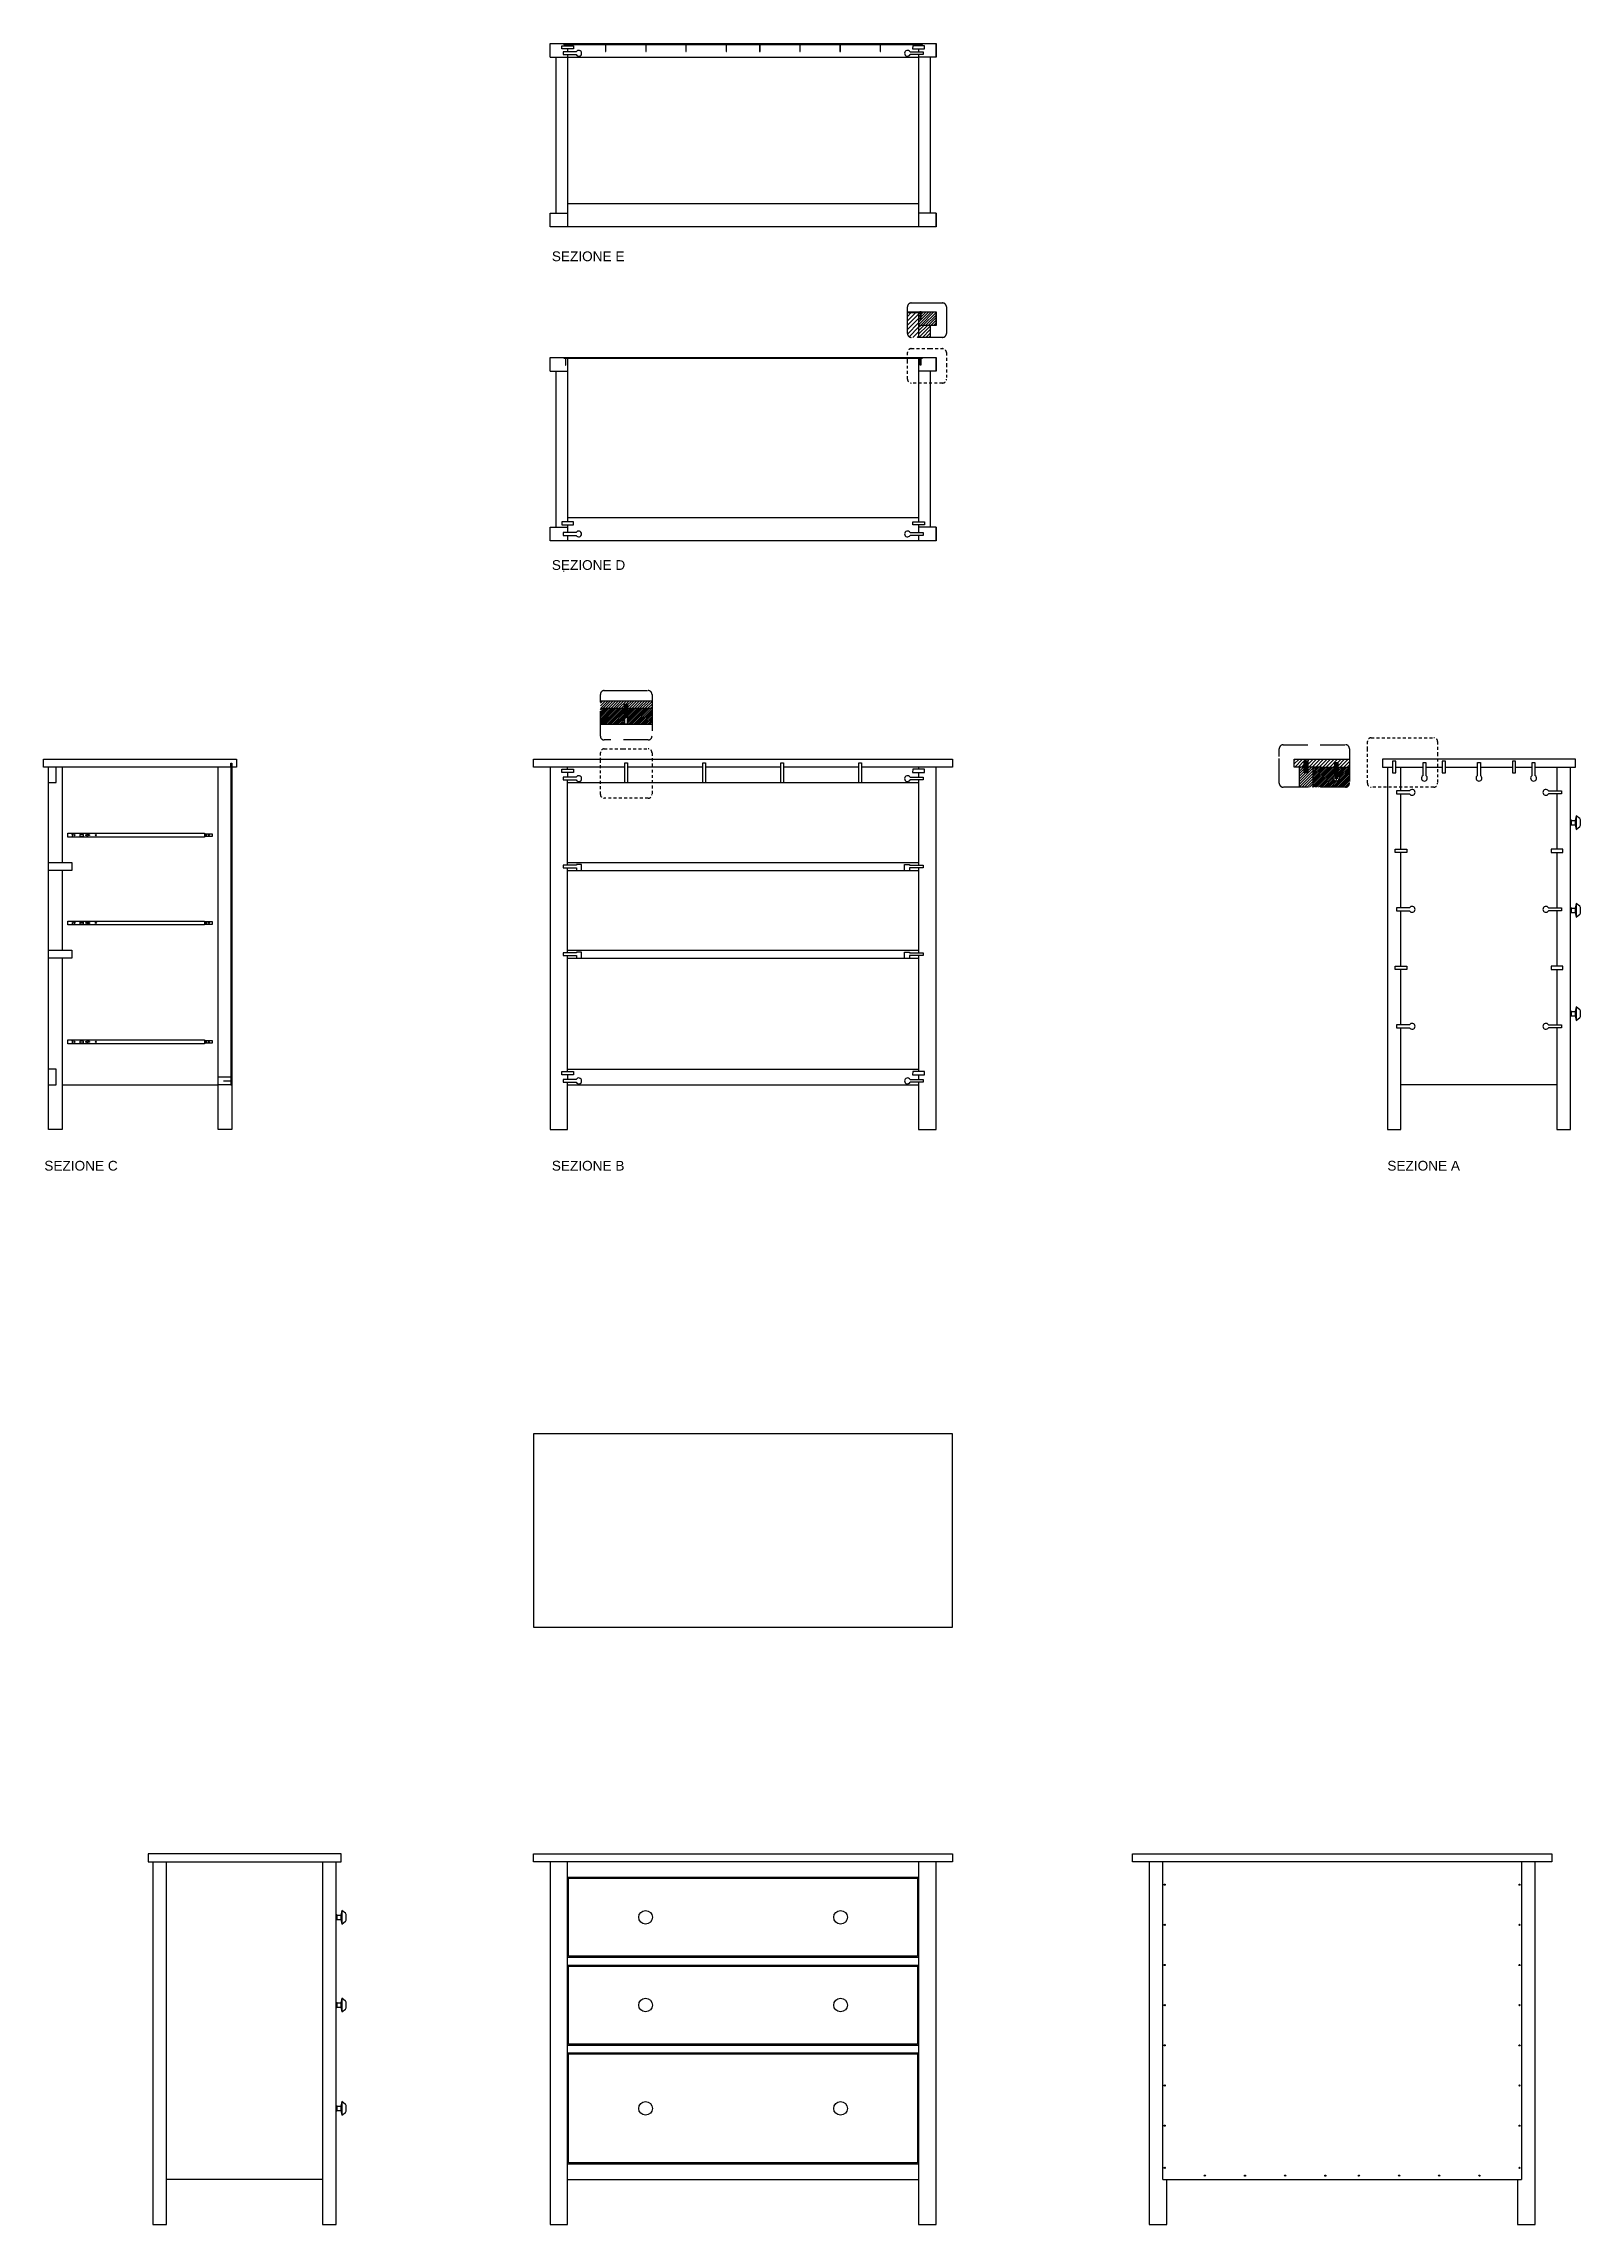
# Model space of a CAD drawing. Header units: millimetres. Extents: x 26 to 1126, y -10 to 924.
# Drawn here: x 223 to 617, y 365 to 924 of the extents above; entities that cross this region are included whole.
import ezdxf

# ---------------------------------------------------------------- set-up
doc = ezdxf.new("R2010")
doc.units = ezdxf.units.MM
doc.linetypes.add('JIS_02_0.7', pattern=[1.35, 0.75, -0.6])
doc.linetypes.add('TRATTEGGIATA2', pattern=[9.525, 6.35, -3.175])
for name, color, linetype in [('campitura', 9, 'Continuous'), ('elementi sezionati', 5, 'Continuous'), ('Sez1', 150, 'Continuous'), ('sezioni', 2, 'Continuous'), ('sezioni1-10', 170, 'Continuous'), ('simboli', 7, 'Continuous'), ('Vano viti', 130, 'Continuous'), ('Viti', 50, 'Continuous'), ('viti dietro', 249, 'Continuous')]:
    doc.layers.add(name, color=color, linetype=linetype)
doc.styles.get("Standard").update_dxf_attribs({"font": 'arial.ttf'})

msp = doc.modelspace()

# ---------------------------------------------------------------- texts
at = {"layer": 'sezioni', "char_height": 2.5, "attachment_point": 1}
for s, insert in [('SEZIONE E', (352.89, 870.5)), ('SEZIONE D', (352.89, 791.33)), ('SEZIONE C', (222.74, 637.28)), ('SEZIONE B', (352.89, 637.28)), ('SEZIONE A', (567.15, 637.28))]:
    msp.add_mtext_dynamic_manual_height_columns(s, width=41.5095, gutter_width=12.5, heights=[0], dxfattribs=dict(at, insert=insert))

# ---------------------------------------------------------------- blocks, each defined once
blk = doc.blocks.new('101350')
for p, q in [((40.13, 267.87), (40.13, 267.33)), ((40.15, 267.91), (40.27, 267.99)), ((40.15, 267.28), (40.27, 267.21)), ((40.28, 267.2), (40.28, 268)), ((40.29, 268), (42.96, 268)), ((40.29, 267.2), (42.96, 267.2)), ((40.38, 267.87), (42.88, 267.87)), ((40.38, 267.75), (42.88, 267.75)), ((40.38, 267.6), (42.88, 267.6)), ((40.38, 267.45), (42.88, 267.45)), ((40.38, 267.32), (42.88, 267.32)), ((42.98, 268), (42.98, 267.2)), ((43.11, 267.91), (42.99, 267.99)), ((43.11, 267.28), (42.99, 267.21)), ((43.13, 267.87), (43.13, 267.33))]:
    blk.add_line(p, q)
for centre, start, end in [((40.18, 267.87), 123.6901, 180), ((40.18, 267.33), 180, 236.3099), ((40.29, 267.95), 90, 123.6901), ((40.29, 267.25), 236.3099, 270), ((42.96, 267.95), 56.3099, 90), ((42.96, 267.25), 270, 303.6901), ((43.08, 267.87), 0, 56.3099), ((43.08, 267.33), 303.6901, 0)]:
    blk.add_arc(centre, 0.05, start, end)
blk = doc.blocks.new('*U26')
blk.add_lwpolyline([(0, 0), (0, 0.15), (0.05, 0), (0.12, -0.4), (0.13, -0.55), (0.07, -0.4), (0, 0)])
blk = doc.blocks.new('*U27')
at = {"color": 0, "linetype": 'ByBlock', "lineweight": -2, "transparency": 16777216}
for p in [(42.38, 270.66), (42.62, 270.66), (42.85, 270.66), (43.09, 270.66), (43.32, 270.66), (43.56, 270.66), (43.79, 270.66), (44.03, 270.66), (44.26, 270.66), (44.5, 270.66), (44.73, 270.66), (44.97, 270.66), (45.2, 270.66), (45.44, 270.66)]:
    blk.add_blockref('*U26', p, dxfattribs=at)
blk = doc.blocks.new('100214')
for p, q in [((40.13, 270.93), (40.13, 269.99)), ((40.15, 270.93), (40.23, 270.81)), ((40.23, 270.11), (40.15, 269.99)), ((40.23, 270.81), (40.23, 270.11)), ((40.23, 270.81), (41.51, 270.81)), ((40.23, 270.11), (41.51, 270.11)), ((41.78, 270.68), (41.55, 270.8)), ((41.86, 270.24), (41.55, 270.12)), ((41.87, 270.66), (42, 270.66)), ((42.07, 270.26), (41.95, 270.26)), ((42, 270.66), (42.06, 270.66)), ((42.14, 270.26), (42.07, 270.26)), ((42.11, 270.66), (42.3, 270.66)), ((42.37, 270.26), (42.19, 270.26)), ((42.35, 270.66), (42.53, 270.66)), ((42.61, 270.26), (42.42, 270.26)), ((42.58, 270.66), (42.77, 270.66)), ((42.84, 270.26), (42.66, 270.26)), ((42.82, 270.66), (43.01, 270.66)), ((43.08, 270.26), (42.89, 270.26)), ((43.06, 270.66), (43.24, 270.66)), ((43.31, 270.26), (43.13, 270.26)), ((43.29, 270.66), (43.48, 270.66)), ((43.55, 270.26), (43.36, 270.26)), ((43.53, 270.66), (43.71, 270.66)), ((43.78, 270.26), (43.6, 270.26)), ((43.76, 270.66), (43.95, 270.66)), ((44.02, 270.26), (43.83, 270.26)), ((44, 270.66), (44.18, 270.66)), ((44.25, 270.26), (44.07, 270.26)), ((44.23, 270.66), (44.42, 270.66)), ((44.49, 270.26), (44.3, 270.26)), ((44.47, 270.66), (44.65, 270.66)), ((44.72, 270.26), (44.54, 270.26)), ((44.7, 270.66), (44.89, 270.66)), ((44.96, 270.26), (44.77, 270.26)), ((44.94, 270.66), (45.18, 270.66)), ((45.18, 270.26), (45.01, 270.26)), ((45.23, 270.61), (45.23, 270.31))]:
    blk.add_line(p, q)
for centre, radius, start, end in [((40.14, 270.93), 0.01, 33.6901, 180), ((40.14, 269.99), 0.01, 180, 326.3099), ((41.51, 270.71), 0.1, 63.1876, 90), ((41.51, 270.21), 0.1, 270, 292.1621), ((41.87, 270.86), 0.2, 243.1876, 256.986), ((41.94, 270.06), 0.2, 100.2129, 112.1621), ((45.18, 270.61), 0.05, 360, 90), ((45.18, 270.31), 0.05, 270, 0)]:
    blk.add_arc(centre, radius, start, end)
blk.add_blockref('*U27', (-0.55, 0))
blk = doc.blocks.new('405950')
for p, q in [((40.02, 257.65), (41.68, 257.65)), ((40.02, 257.55), (41.68, 257.55)), ((42.02, 257.6), (41.76, 257.64)), ((42.02, 257.6), (41.76, 257.55))]:
    blk.add_line(p, q)
blk.add_lwpolyline([(39.99, 257.45), (40, 257.45, 0.414214), (40.02, 257.47), (40.02, 257.73, 0.414214), (40, 257.75), (39.99, 257.75, 0.414214), (39.97, 257.73), (39.97, 257.47, 0.414214)], format="xyb", close=True)
for centre, start, end in [((41.68, 257.15), 80.5377, 90), ((41.68, 258.05), 270, 279.4623)]:
    blk.add_arc(centre, 0.5, start, end)
blk = doc.blocks.new('*U66')
blk.add_lwpolyline([(0, 0), (0, 0.1), (0.05, 0), (0.12, -0.4), (0.12, -0.5), (0.07, -0.4), (0, 0)])
blk = doc.blocks.new('*U67')
at = {"layer": 'Viti', "color": 0, "linetype": 'ByBlock', "lineweight": -2, "transparency": 16777216}
for p in [(42.38, 270.66), (42.6, 270.66), (42.81, 270.66), (43.03, 270.66), (43.24, 270.66)]:
    blk.add_blockref('*U66', p, dxfattribs=at)

# ---------------------------------------------------------------- hatches: boundary and pattern name
at = {"layer": 'campitura'}
h = msp.add_hatch(dxfattribs=at)
h.set_pattern_fill('ANSI31', color=256, scale=0.1)
h.paths.add_polyline_path([(444.08, 855), (444.08, 854.8), (447.38, 854.8), (447.38, 855), (447.3, 855)])
h = msp.add_hatch(dxfattribs=at)
h.set_pattern_fill('ANSI31', color=256, scale=0.25)
h.paths.add_polyline_path([(446.93, 854.8), (444.08, 854.8), (444.08, 854.28), (444.08, 849.46, 0.414214), (445.08, 848.46), (446.93, 848.46)])
h = msp.add_hatch(dxfattribs=at)
h.set_pattern_fill('ANSI31', color=256, scale=0.15)
h.paths.add_polyline_path([(447.34, 852.96), (447.34, 854.8), (446.93, 854.8), (446.93, 851.5), (451.43, 851.5), (451.43, 855), (447.93, 855), (447.93, 854.8), (447.52, 854.8), (447.52, 852.96)])
h = msp.add_hatch(dxfattribs=at)
h.set_pattern_fill('ANSI31', color=256, scale=0.2)
h.paths.add_polyline_path([(449.93, 851.5), (446.93, 851.5), (446.93, 848.46), (449.93, 848.46)])
h = msp.add_hatch(dxfattribs=at)
h.set_pattern_fill('ANSI31', color=256, scale=0.1)
h.paths.add_polyline_path([(447.93, 855), (447.48, 855), (447.48, 854.8), (447.93, 854.8)])
h = msp.add_hatch(dxfattribs=at)
h.set_pattern_fill('ANSI31', color=256, scale=0.15)
h.paths.add_polyline_path([(372.32, 754.39), (372.32, 753.25), (378.58, 753.25), (378.58, 753.89), (378.58, 755.25), (365.33, 755.25), (365.33, 754.88), (365.33, 753.25), (371.54, 753.25), (371.54, 754.39)])
h = msp.add_hatch(dxfattribs=at)
h.set_pattern_fill('ANSI31', color=256, scale=0.1)
h.paths.add_polyline_path([(378.58, 749.25), (372.4, 749.25), (371.46, 749.25, -0.413736), (371.45, 749.26), (365.33, 749.25), (365.33, 746.22, 0.414214), (366.33, 745.22), (377.58, 745.22, 0.414214), (378.58, 746.22)], flags=17)
edge = h.paths.add_edge_path()
edge.add_line((372.32, 753.25), (372.32, 749.37))
edge.add_line((372.32, 749.37), (372.5, 749.25))
edge.add_line((372.5, 749.25), (371.37, 749.26))
edge.add_line((371.37, 749.26), (371.54, 749.37))
edge.add_line((371.54, 749.37), (371.54, 753.25))
edge.add_line((371.54, 753.25), (365.33, 753.25))
edge.add_line((365.33, 753.25), (365.33, 746.22))
edge.add_arc((366.33, 746.22), 1, 180, 270)
edge.add_line((366.33, 745.22), (377.58, 745.22))
edge.add_arc((377.58, 746.22), 1, 270, 360)
edge.add_line((378.58, 746.22), (378.58, 753.25))
edge.add_line((378.58, 753.25), (372.32, 753.25))
edge = h.paths.add_edge_path()
edge.add_line((372.4, 749.25), (371.45, 749.26))
edge.add_arc((371.46, 749.26), 0.01, 184.7811, 270)
edge.add_line((371.46, 749.25), (372.39, 749.25))
edge.add_arc((372.39, 749.26), 0.01, 270, 294.2558)
h = msp.add_hatch(dxfattribs=at)
h.set_pattern_fill('ANSI31', color=256, scale=0.2)
edge = h.paths.add_edge_path()
edge.add_line((557.43, 740.28), (550.19, 740.28))
edge.add_line((550.19, 740.28), (543.29, 740.28))
edge.add_line((543.29, 740.28), (543.29, 738.28))
edge.add_line((543.29, 738.28), (544.54, 738.28))
edge.add_line((544.54, 738.28), (544.54, 733.12))
edge.add_line((544.54, 733.12), (556.43, 733.12))
edge.add_arc((556.43, 734.12), 1, 270, 360)
edge.add_line((557.43, 734.12), (557.43, 738.28))
edge.add_line((557.43, 738.28), (554.39, 738.28))
edge.add_line((554.39, 738.28), (554.39, 736.1))
edge.add_arc((554.04, 735.43), 0.75, 0, 62.1819, ccw=False)
edge.add_arc((554.04, 735.43), 0.75, -180, 0, ccw=False)
edge.add_arc((554.04, 735.43), 0.75, 117.8181, 180, ccw=False)
edge.add_line((553.69, 736.1), (553.69, 738.28))
edge.add_line((553.69, 738.28), (553.79, 738.28))
edge.add_line((553.79, 738.28), (553.79, 738.37))
edge.add_line((553.79, 738.37), (553.74, 738.37))
edge.add_line((553.74, 738.37), (553.79, 738.4))
edge.add_line((553.79, 738.4), (553.79, 738.59))
edge.add_line((553.79, 738.59), (553.74, 738.59))
edge.add_line((553.74, 738.59), (553.65, 738.61))
edge.add_line((553.65, 738.61), (553.65, 738.8))
edge.add_line((553.65, 738.8), (553.74, 738.81))
edge.add_line((553.74, 738.81), (553.79, 738.83))
edge.add_line((553.79, 738.83), (553.79, 739.02))
edge.add_line((553.79, 739.02), (553.74, 739.02))
edge.add_line((553.74, 739.02), (553.79, 739.05))
edge.add_line((553.79, 739.05), (553.79, 739.24))
edge.add_line((553.79, 739.24), (553.74, 739.24))
edge.add_line((553.74, 739.24), (553.79, 739.26))
edge.add_line((553.79, 739.26), (553.79, 739.48))
edge.add_line((553.79, 739.48), (554.29, 739.48))
edge.add_line((554.29, 739.48), (554.29, 739.36))
edge.add_line((554.29, 739.36), (554.43, 739.47))
edge.add_line((554.43, 739.47), (554.43, 739.33))
edge.add_line((554.43, 739.33), (554.43, 739.14))
edge.add_line((554.43, 739.14), (554.34, 739.14))
edge.add_line((554.34, 739.14), (554.29, 739.12))
edge.add_line((554.29, 739.12), (554.29, 738.92))
edge.add_line((554.29, 738.92), (554.34, 738.92))
edge.add_line((554.34, 738.92), (554.29, 738.9))
edge.add_line((554.29, 738.9), (554.29, 738.71))
edge.add_line((554.29, 738.71), (554.34, 738.71))
edge.add_line((554.34, 738.71), (554.29, 738.68))
edge.add_line((554.29, 738.68), (554.29, 738.49))
edge.add_line((554.29, 738.49), (554.43, 738.88))
edge.add_line((554.43, 738.88), (554.43, 738.47))
edge.add_line((554.43, 738.47), (554.43, 738.28))
edge.add_line((554.43, 738.28), (554.39, 738.28))
edge.add_line((554.39, 738.28), (557.43, 738.28))
edge.add_line((557.43, 738.28), (557.43, 740.28))
edge = h.paths.add_edge_path()
edge.add_line((546.73, 738.28), (546.73, 739.83))
edge.add_line((546.73, 739.83), (545.85, 739.83))
edge.add_line((545.85, 739.83), (545.85, 738.28))
edge.add_line((545.85, 738.28), (544.54, 738.28))
edge.add_line((544.54, 738.28), (544.54, 733.12))
edge.add_line((544.54, 733.12), (556.43, 733.12))
edge.add_arc((556.43, 734.12), 1, 270, 360)
edge.add_line((557.43, 734.12), (557.43, 738.28))
edge.add_line((557.43, 738.28), (554.39, 738.28))
edge.add_line((554.39, 738.28), (554.39, 736.1))
edge.add_arc((554.04, 735.43), 0.75, 0, 62.1819, ccw=False)
edge.add_arc((554.04, 735.43), 0.75, -180, 0, ccw=False)
edge.add_arc((554.04, 735.43), 0.75, 117.8181, 180, ccw=False)
edge.add_line((553.69, 736.1), (553.69, 738.28))
edge.add_line((553.69, 738.28), (546.73, 738.28))
h = msp.add_hatch(dxfattribs=at)
h.set_pattern_fill('ANSI31', color=256, scale=0.15)
h.paths.add_polyline_path([(546.73, 738.28), (546.73, 736.75), (545.85, 736.75), (545.85, 738.28), (544.54, 738.28), (544.54, 733.12), (548.04, 733.12), (548.04, 738.28)])
h = msp.add_hatch(dxfattribs=at)
h.set_pattern_fill('ANSI31', color=256, scale=0.1)
edge = h.paths.add_edge_path()
edge.add_line((553.65, 736.12), (553.65, 738.28))
edge.add_line((553.65, 738.28), (548.04, 738.28))
edge.add_line((548.04, 738.28), (548.04, 733.12))
edge.add_line((548.04, 733.12), (556.43, 733.12))
edge.add_arc((556.43, 734.12), 1, 270, 360)
edge.add_line((557.43, 734.12), (557.43, 738.28))
edge.add_line((557.43, 738.28), (554.43, 738.28))
edge.add_line((554.43, 738.28), (554.43, 736.12))
edge.add_arc((554.04, 735.43), 0.79, -240.4179, 60.4179, ccw=False)

# ---------------------------------------------------------------- linework, layer by layer
for p, q in [((355.93, 788.43), (355.93, 788.63)), ((614.35, 724.58), (615.35, 724.58)), ((614.35, 723.48), (615.35, 723.48)), ((615.55, 725.78), (615.55, 722.28)), ((232.02, 721.03), (232.6, 721.03)), ((232.02, 720.53), (232.6, 720.53)), ((614.35, 702.08), (615.35, 702.08)), ((614.35, 700.98), (615.35, 700.98)), ((615.55, 703.28), (615.55, 699.78)), ((232.02, 698.53), (232.6, 698.53)), ((232.02, 698.03), (232.6, 698.03)), ((615.55, 676.78), (615.55, 673.28)), ((614.35, 675.58), (615.35, 675.58)), ((614.35, 674.48), (615.35, 674.48)), ((232.02, 668.03), (232.6, 668.03)), ((232.02, 667.53), (232.6, 667.53)), ((356.93, 453.54), (446.93, 453.54)), ((297.81, 443.84), (298.81, 443.84)), ((297.81, 442.74), (298.81, 442.74)), ((299.01, 445.04), (299.01, 441.54)), ((356.93, 433.04), (446.93, 433.04)), ((356.93, 431.04), (446.93, 431.04)), ((297.81, 421.34), (298.81, 421.34)), ((297.81, 420.24), (298.81, 420.24)), ((299.01, 422.54), (299.01, 419.04)), ((356.93, 410.54), (446.93, 410.54)), ((356.93, 408.54), (446.93, 408.54)), ((297.81, 394.84), (298.81, 394.84)), ((297.81, 393.74), (298.81, 393.74)), ((299.01, 396.04), (299.01, 392.54)), ((294.11, 376.04), (254.11, 376.04)), ((356.93, 380.04), (446.93, 380.04)), ((356.93, 376.04), (446.93, 376.04)), ((509.56, 376.04), (601.56, 376.04)), ((510.56, 376.04), (600.56, 376.04))]:
    msp.add_line(p, q)
for points in [[(614.15, 724.63), (614.15, 723.43), (614.3, 723.43, 0.414214), (614.35, 723.48), (614.35, 724.58, 0.414214), (614.3, 724.63), (614.15, 724.63)], [(616.65, 724.74, 0.232274), (616.5, 725.05), (615.55, 725.78), (615.35, 724.58), (615.35, 723.48), (615.55, 722.28), (616.5, 723.01, 0.232274), (616.65, 723.33), (616.65, 724.74)], [(234.3, 720.88), (234.3, 720.68), (233.83, 720.68, 0.414214), (233.8, 720.65), (233.8, 720.55, -0.557536), (233.78, 720.54), (233.32, 720.78, -0.618034), (233.32, 720.79), (233.78, 721.03, -0.557536), (233.8, 721.02), (233.8, 720.91, 0.414214), (233.83, 720.88), (234.3, 720.88), (233.83, 720.88)], [(614.15, 702.13), (614.15, 700.93), (614.3, 700.93, 0.414214), (614.35, 700.98), (614.35, 702.08, 0.414214), (614.3, 702.13), (614.15, 702.13)], [(616.65, 702.24, 0.232274), (616.5, 702.55), (615.55, 703.28), (615.35, 702.08), (615.35, 700.98), (615.55, 699.78), (616.5, 700.51, 0.232274), (616.65, 700.83), (616.65, 702.24)], [(234.3, 698.38), (234.3, 698.18), (233.83, 698.18, 0.414214), (233.8, 698.15), (233.8, 698.05, -0.557536), (233.78, 698.04), (233.32, 698.28, -0.618034), (233.32, 698.29), (233.78, 698.53, -0.557536), (233.8, 698.52), (233.8, 698.41, 0.414214), (233.83, 698.38), (234.3, 698.38), (233.83, 698.38)], [(616.65, 675.74, 0.232274), (616.5, 676.05), (615.55, 676.78), (615.35, 675.58), (615.35, 674.48), (615.55, 673.28), (616.5, 674.01, 0.232274), (616.65, 674.33), (616.65, 675.74)], [(614.15, 675.63), (614.15, 674.43), (614.3, 674.43, 0.414214), (614.35, 674.48), (614.35, 675.58, 0.414214), (614.3, 675.63), (614.15, 675.63)], [(234.3, 667.88), (234.3, 667.68), (233.83, 667.68, 0.414214), (233.8, 667.65), (233.8, 667.55, -0.557536), (233.78, 667.54), (233.32, 667.78, -0.618034), (233.32, 667.79), (233.78, 668.03, -0.557536), (233.8, 668.02), (233.8, 667.91, 0.414214), (233.83, 667.88), (234.3, 667.88), (233.83, 667.88)], [(297.61, 443.89), (297.61, 442.69), (297.76, 442.69, 0.414214), (297.81, 442.74), (297.81, 443.84, 0.414214), (297.76, 443.89), (297.61, 443.89)], [(300.11, 443.99, 0.232274), (299.96, 444.31), (299.01, 445.04), (298.81, 443.84), (298.81, 442.74), (299.01, 441.54), (299.96, 442.27, 0.232274), (300.11, 442.58), (300.11, 443.99)], [(297.61, 421.39), (297.61, 420.19), (297.76, 420.19, 0.414214), (297.81, 420.24), (297.81, 421.34, 0.414214), (297.76, 421.39), (297.61, 421.39)], [(300.11, 421.49, 0.232274), (299.96, 421.81), (299.01, 422.54), (298.81, 421.34), (298.81, 420.24), (299.01, 419.04), (299.96, 419.77, 0.232274), (300.11, 420.08), (300.11, 421.49)], [(297.61, 394.89), (297.61, 393.69), (297.76, 393.69, 0.414214), (297.81, 393.74), (297.81, 394.84, 0.414214), (297.76, 394.89), (297.61, 394.89)], [(300.11, 394.99, 0.232274), (299.96, 395.31), (299.01, 396.04), (298.81, 394.84), (298.81, 393.74), (299.01, 392.54), (299.96, 393.27, 0.232274), (300.11, 393.58), (300.11, 394.99)]]:
    msp.add_lwpolyline(points, format="xyb")
for points in [[(228.81, 721.28), (263.81, 721.28), (263.81, 720.28), (228.81, 720.28)], [(228.81, 698.78), (263.81, 698.78), (263.81, 697.78), (228.81, 697.78)], [(228.81, 668.28), (263.81, 668.28), (263.81, 667.28), (228.81, 667.28)]]:
    msp.add_lwpolyline(points, close=True)
for points in [[(230.09, 721.03, -0.414214), (230.01, 720.96), (229.91, 720.96, -0.414214), (229.84, 721.03, -0.414214), (229.91, 721.11), (230.01, 721.11, -0.414214)], [(230.09, 720.53, 0.414214), (230.01, 720.61), (229.91, 720.61, 0.414214), (229.84, 720.53, 0.414214), (229.91, 720.46), (230.01, 720.46, 0.414214)], [(230.09, 698.53, -0.414214), (230.01, 698.46), (229.91, 698.46, -0.414214), (229.84, 698.53, -0.414214), (229.91, 698.61), (230.01, 698.61, -0.414214)], [(230.09, 698.03, 0.414214), (230.01, 698.11), (229.91, 698.11, 0.414214), (229.84, 698.03, 0.414214), (229.91, 697.96), (230.01, 697.96, 0.414214)], [(230.09, 668.03, -0.414214), (230.01, 667.96), (229.91, 667.96, -0.414214), (229.84, 668.03, -0.414214), (229.91, 668.11), (230.01, 668.11, -0.414214)], [(230.09, 667.53, 0.414214), (230.01, 667.61), (229.91, 667.61, 0.414214), (229.84, 667.53, 0.414214), (229.91, 667.46), (230.01, 667.46, 0.414214)]]:
    msp.add_lwpolyline(points, format="xyb", close=True)
for points in [[(263.81, 721.13), (265.81, 721.13), (265.81, 720.43), (263.81, 720.43)], [(263.81, 698.63), (265.81, 698.63), (265.81, 697.93), (263.81, 697.93)], [(263.81, 668.13), (265.81, 668.13), (265.81, 667.43), (263.81, 667.43)], [(348.18, 517.67), (455.68, 517.67), (455.68, 567.27), (348.18, 567.27), (348.18, 517.67)], [(298.86, 459.54), (249.36, 459.54), (249.36, 457.54), (298.86, 457.54), (298.86, 459.54)], [(348.18, 459.54), (455.68, 459.54), (455.68, 457.54), (348.18, 457.54), (348.18, 459.54)], [(501.81, 459.54), (609.31, 459.54), (609.31, 457.54), (501.81, 457.54), (501.81, 459.54)], [(250.61, 457.54), (250.61, 364.54), (254.11, 364.54), (254.11, 457.54)], [(294.11, 457.54), (294.11, 364.54), (297.61, 364.54), (297.61, 457.54)], [(352.43, 457.54), (352.43, 364.54), (356.93, 364.54), (356.93, 457.54)], [(357.18, 453.29), (446.68, 453.29), (446.68, 433.29), (357.18, 433.29), (357.18, 453.29)], [(446.93, 457.54), (446.93, 364.54), (451.43, 364.54), (451.43, 457.54)], [(506.06, 457.54), (506.06, 364.54), (510.56, 364.54), (510.56, 376.04)], [(509.56, 376.04), (509.56, 457.54)], [(600.56, 376.04), (600.56, 364.54), (605.06, 364.54), (605.06, 457.54)], [(601.56, 457.54), (601.56, 376.04)], [(357.18, 430.79), (446.68, 430.79), (446.68, 410.79), (357.18, 410.79), (357.18, 430.79)], [(357.18, 408.29), (446.68, 408.29), (446.68, 380.29), (357.18, 380.29), (357.18, 408.29)]]:
    msp.add_lwpolyline(points)
for centre, radius in [((230.46, 720.78), 0.15), ((235.96, 720.78), 0.15), ((264.11, 720.78), 0.15), ((264.91, 720.78), 0.15), ((230.46, 698.28), 0.15), ((235.96, 698.28), 0.15), ((264.11, 698.28), 0.15), ((264.91, 698.28), 0.15), ((230.46, 667.78), 0.15), ((235.96, 667.78), 0.15), ((264.11, 667.78), 0.15), ((264.91, 667.78), 0.15), ((510.06, 451.64), 0.15), ((601.06, 451.64), 0.15), ((376.93, 443.29), 1.75), ((426.93, 443.29), 1.75), ((510.06, 441.34), 0.15), ((601.06, 441.34), 0.15), ((510.06, 431.04), 0.15), ((601.06, 431.04), 0.15), ((376.93, 420.79), 1.75), ((426.93, 420.79), 1.75), ((510.06, 420.74), 0.15), ((601.06, 420.74), 0.15), ((510.06, 410.44), 0.15), ((601.06, 410.44), 0.15), ((510.06, 400.14), 0.15), ((601.06, 400.14), 0.15), ((376.93, 394.29), 1.75), ((426.93, 394.29), 1.75), ((510.06, 389.84), 0.15), ((601.06, 389.84), 0.15), ((510.06, 379.04), 0.15), ((520.36, 377.04), 0.15), ((530.66, 377.04), 0.15), ((540.96, 377.04), 0.15), ((551.26, 377.04), 0.15), ((559.86, 377.04), 0.15), ((570.16, 377.04), 0.15), ((580.46, 377.04), 0.15), ((590.76, 377.04), 0.15), ((601.06, 379.04), 0.15)]:
    msp.add_circle(centre, radius)
for centre, radius, start, end in [((232.12, 720.78), 0.313, 153.6122, 206.3878), ((232.02, 720.83), 0.2, 90, 153.6122), ((232.02, 720.73), 0.2, 206.3878, 270), ((232.6, 720.83), 0.2, 26.3878, 90), ((232.6, 720.73), 0.2, 270, 333.6122), ((232.5, 720.78), 0.313, 333.6122, 26.3878), ((232.12, 698.28), 0.313, 153.6122, 206.3878), ((232.02, 698.33), 0.2, 90, 153.6122), ((232.02, 698.23), 0.2, 206.3878, 270), ((232.6, 698.33), 0.2, 26.3878, 90), ((232.6, 698.23), 0.2, 270, 333.6122), ((232.5, 698.28), 0.313, 333.6122, 26.3878), ((232.12, 667.78), 0.313, 153.6122, 206.3878), ((232.02, 667.83), 0.2, 90, 153.6122), ((232.02, 667.73), 0.2, 206.3878, 270), ((232.6, 667.83), 0.2, 26.3878, 90), ((232.6, 667.73), 0.2, 270, 333.6122), ((232.5, 667.78), 0.313, 333.6122, 26.3878)]:
    msp.add_arc(centre, radius, start, end)
at = {"layer": 'elementi sezionati'}
for p, q in [((447.93, 923.59), (447.93, 923.79)), ((451.43, 855), (451.43, 851.5))]:
    msp.add_line(p, q, dxfattribs=at)
at = {"layer": 'Sez1'}
for p, q in [((444.08, 855), (447.3, 855)), ((444.08, 854.8), (447.34, 854.8)), ((446.93, 854.8), (446.93, 848.46)), ((451.43, 851.5), (446.93, 851.5)), ((447.52, 854.8), (447.93, 854.8)), ((447.56, 855), (451.43, 855)), ((447.93, 854.8), (447.93, 855)), ((449.93, 851.5), (449.93, 848.46)), ((451.43, 851.5), (451.43, 855)), ((365.33, 749.25), (371.45, 749.26)), ((372.4, 749.25), (378.58, 749.25)), ((544.54, 738.29), (544.54, 733.12)), ((548.04, 738.29), (548.04, 733.12))]:
    msp.add_line(p, q, dxfattribs=at)
for points in [[(447.34, 855), (447.34, 852.96), (447.52, 852.96), (447.52, 855)], [(365.33, 755.25), (378.58, 755.25)], [(371.54, 753.25), (365.33, 753.25)], [(371.37, 749.26), (371.54, 749.37), (371.54, 754.39), (372.32, 754.39), (372.32, 749.37), (372.5, 749.25)], [(378.58, 753.25), (372.32, 753.25)], [(545.85, 738.28), (543.29, 738.28), (543.29, 740.28), (550.19, 740.28)], [(550.19, 738.28), (546.73, 738.28)], [(550.19, 740.28), (557.43, 740.28)], [(550.19, 738.28), (553.65, 738.28)], [(554.43, 738.28), (557.43, 738.28)]]:
    msp.add_lwpolyline(points, dxfattribs=at)
msp.add_lwpolyline([(545.85, 738.28), (545.85, 739.83), (546.73, 739.83), (546.73, 736.75), (545.85, 736.75)], close=True, dxfattribs=at)
msp.add_lwpolyline([(553.65, 736.12), (553.65, 738.28), (553.65, 739.47), (554.43, 739.47), (554.43, 738.28), (554.43, 736.12, -3.787237)], format="xyb", close=True, dxfattribs=at)
at = {"layer": 'sezioni1-10'}
for p, q in [((352.43, 920.29), (352.43, 923.79)), ((352.43, 923.79), (451.43, 923.79)), ((355.93, 923.59), (355.93, 923.79)), ((355.93, 923.59), (356.48, 923.59)), ((356.48, 923.59), (366.68, 923.59)), ((356.93, 923.59), (356.93, 923.22)), ((366.78, 923.59), (376.98, 923.59)), ((377.08, 923.59), (387.28, 923.59)), ((387.38, 923.59), (397.58, 923.59)), ((397.68, 923.59), (406.18, 923.59)), ((406.28, 923.59), (416.48, 923.59)), ((416.58, 923.59), (426.78, 923.59)), ((426.88, 923.59), (437.08, 923.59)), ((437.18, 923.59), (447.48, 923.59)), ((446.93, 923.59), (446.93, 923.22)), ((447.48, 923.59), (447.93, 923.59)), ((451.43, 923.79), (451.43, 920.29)), ((451.43, 920.29), (451.43, 923.79)), ((352.43, 920.29), (356.93, 920.29)), ((353.93, 920.29), (353.93, 880.29)), ((356.93, 922.42), (356.93, 921.67)), ((356.93, 920.97), (356.93, 881.69)), ((356.93, 920.29), (446.93, 920.29)), ((446.93, 922.42), (446.93, 921.67)), ((446.93, 920.97), (446.93, 881.69)), ((451.43, 920.29), (446.93, 920.29)), ((449.93, 920.29), (449.93, 880.29)), ((352.43, 876.79), (352.43, 880.29)), ((352.43, 880.29), (356.93, 880.29)), ((356.93, 882.79), (446.93, 882.79)), ((356.93, 881.69), (356.93, 876.79)), ((446.93, 881.69), (446.93, 876.79)), ((451.43, 880.29), (446.93, 880.29)), ((451.43, 880.29), (451.43, 876.79)), ((451.43, 876.79), (451.43, 880.29)), ((451.43, 876.79), (352.43, 876.79)), ((352.43, 843.29), (451.43, 843.29)), ((352.43, 839.79), (352.43, 843.29)), ((352.43, 839.79), (356.93, 839.79)), ((353.93, 839.79), (353.93, 799.79)), ((355.93, 843.09), (355.93, 843.29)), ((355.93, 843.09), (356.38, 843.09)), ((356.48, 843.09), (447.38, 843.09)), ((356.93, 843.09), (356.93, 801.19)), ((446.93, 843.09), (446.93, 801.19)), ((451.43, 839.79), (446.93, 839.79)), ((447.48, 843.09), (447.93, 843.09)), ((447.93, 843.09), (447.93, 843.29)), ((449.93, 839.79), (449.93, 799.79)), ((451.43, 843.29), (451.43, 839.79)), ((451.43, 839.79), (451.43, 843.29)), ((352.43, 796.29), (352.43, 799.79)), ((352.43, 799.79), (356.93, 799.79)), ((356.93, 802.29), (446.93, 802.29)), ((356.93, 800.39), (356.93, 798.39)), ((446.93, 800.39), (446.93, 798.39)), ((451.43, 799.79), (446.93, 799.79)), ((451.43, 796.29), (451.43, 799.79)), ((451.43, 799.79), (451.43, 796.29)), ((451.43, 796.29), (352.43, 796.29)), ((356.93, 797.69), (356.93, 796.29)), ((446.93, 797.69), (446.93, 796.29)), ((225.81, 734.28), (225.81, 738.28)), ((270.61, 738.28), (270.61, 739.28)), ((270.61, 739.28), (270.81, 739.28)), ((270.61, 738.28), (270.61, 657.83)), ((270.81, 739.28), (270.81, 738.28)), ((223.81, 734.28), (225.81, 734.28)), ((356.93, 736.91), (356.93, 735.66)), ((356.93, 734.28), (446.93, 734.28)), ((446.92, 736.91), (446.92, 735.66)), ((356.93, 713.78), (446.93, 713.78)), ((356.93, 711.78), (446.93, 711.78)), ((356.93, 691.28), (446.93, 691.28)), ((356.93, 689.28), (446.93, 689.28)), ((225.81, 660.78), (223.81, 660.78)), ((225.81, 656.78), (225.81, 660.78)), ((356.93, 660.78), (446.93, 660.78)), ((223.81, 656.78), (225.81, 656.78)), ((227.31, 656.78), (267.31, 656.78)), ((270.61, 658.78), (267.31, 658.78)), ((270.61, 656.78), (267.31, 656.78)), ((270.61, 657.73), (270.61, 656.78)), ((270.61, 656.78), (270.81, 656.78)), ((356.93, 659.38), (356.93, 658.13)), ((356.93, 656.78), (446.93, 656.78)), ((446.92, 659.38), (446.92, 658.13)), ((610.65, 656.78), (570.65, 656.78))]:
    msp.add_line(p, q, dxfattribs=at)
for points in [[(222.56, 740.28), (272.06, 740.28), (272.06, 738.28), (270.81, 738.28)], [(270.61, 738.28), (222.56, 738.28), (222.56, 740.28)], [(227.31, 689.28), (227.31, 645.28), (223.81, 645.28), (223.81, 738.28)], [(227.31, 738.28), (227.31, 713.78)], [(270.81, 738.28), (270.81, 645.28), (267.31, 645.28), (267.31, 738.28)], [(348.18, 740.28), (455.68, 740.28), (455.68, 738.28), (432.28, 738.28)], [(371.58, 738.28), (348.18, 738.28), (348.18, 740.28)], [(352.43, 738.28), (352.43, 645.28), (356.93, 645.28), (356.93, 657.43)], [(356.93, 737.71), (356.93, 738.28)], [(391.58, 738.28), (372.28, 738.28)], [(401.58, 738.28), (392.28, 738.28)], [(411.58, 738.28), (401.58, 738.28)], [(431.58, 738.28), (412.28, 738.28)], [(446.93, 738.28), (446.93, 737.71)], [(446.93, 657.43), (446.93, 645.28), (451.43, 645.28), (451.43, 738.28)], [(615.4, 740.28), (565.9, 740.28), (565.9, 738.28), (568.5, 738.28)], [(567.15, 738.28), (567.15, 645.28), (570.65, 645.28), (570.65, 671.43)], [(569.3, 738.28), (576.3, 738.28)], [(570.65, 732.13), (570.65, 738.28)], [(577, 738.28), (581.25, 738.28)], [(582.05, 738.28), (590.3, 738.28)], [(591, 738.28), (599.25, 738.28)], [(600.05, 738.28), (604.3, 738.28)], [(605, 738.28), (615.4, 738.28), (615.4, 740.28)], [(610.65, 738.28), (610.65, 732.13)], [(610.65, 671.43), (610.65, 645.28), (614.15, 645.28), (614.15, 738.28)], [(356.93, 713.13), (356.93, 734.96)], [(446.93, 734.96), (446.93, 713.13)], [(570.65, 717.18), (570.65, 731.43)], [(610.65, 731.43), (610.65, 717.18)], [(570.65, 702.13), (570.65, 716.38)], [(610.65, 716.38), (610.65, 702.13)], [(223.81, 713.78), (229.81, 713.78), (229.81, 711.78), (223.81, 711.78)], [(227.31, 711.78), (227.31, 691.28)], [(356.93, 690.63), (356.93, 712.43)], [(446.93, 712.43), (446.93, 690.63)], [(570.65, 687.18), (570.65, 701.43)], [(610.65, 701.43), (610.65, 687.18)], [(223.81, 691.28), (229.81, 691.28), (229.81, 689.28), (223.81, 689.28)], [(356.93, 660.18), (356.93, 689.93)], [(446.93, 689.93), (446.93, 660.18)], [(570.65, 672.13), (570.65, 686.38)], [(610.65, 686.38), (610.65, 672.13)]]:
    msp.add_lwpolyline(points, dxfattribs=at)
at = {"layer": 'simboli', "linetype": 'TRATTEGGIATA2'}
for points in [[(444.08, 849.46), (444.08, 854.28), (444.08, 856.28, -0.414214), (445.08, 857.28), (449.83, 857.28), (453.08, 857.28, -0.414214), (454.08, 856.28), (454.08, 853.3), (454.08, 849.46, -0.414214), (453.08, 848.46), (445.08, 848.46, -0.414214)], [(365.33, 756.88, -0.414214), (366.33, 757.88), (371.08, 757.88), (377.58, 757.88, -0.414214), (378.58, 756.88), (378.58, 753.89), (378.58, 746.22, -0.414214), (377.58, 745.22), (366.33, 745.22, -0.414214), (365.33, 746.22), (365.33, 754.88)], [(557.43, 740.89), (557.43, 734.12, -0.414214), (556.43, 733.12), (540.43, 733.12, -0.414214), (539.43, 734.12), (539.43, 740.98), (539.43, 742.98, -0.414214), (540.43, 743.98), (549.93, 743.98), (556.43, 743.98, -0.414214), (557.43, 742.98)]]:
    msp.add_lwpolyline(points, format="xyb", close=True, dxfattribs=at)
at = {"layer": 'simboli', "linetype": 'JIS_02_0.7'}
for points in [[(444.08, 837.75), (444.08, 842.57), (444.08, 844.57, -0.414214), (445.08, 845.57), (449.83, 845.57), (453.08, 845.57, -0.414214), (454.08, 844.57), (454.08, 841.58), (454.08, 837.75, -0.414214), (453.08, 836.75), (445.08, 836.75, -0.414214)], [(562.04, 742.78), (562.04, 744.78, -0.414214), (563.04, 745.78), (572.55, 745.78), (579.05, 745.78, -0.414214), (580.05, 744.78), (580.05, 741.79), (580.05, 734.12, -0.414214), (579.05, 733.12), (563.04, 733.12, -0.414214), (562.04, 734.12)], [(365.33, 741.92, -0.414214), (366.33, 742.92), (371.08, 742.92), (377.58, 742.92, -0.414214), (378.58, 741.92), (378.58, 738.93), (378.58, 731.26, -0.414214), (377.58, 730.26), (366.33, 730.26, -0.414214), (365.33, 731.26), (365.33, 739.92)]]:
    msp.add_lwpolyline(points, format="xyb", close=True, dxfattribs=at)
at = {"layer": 'Vano viti'}
for points in [[(358.42, 923.22), (358.43, 922.42), (355.43, 922.42), (355.43, 923.22), (358.42, 923.22)], [(366.68, 923.79), (366.68, 921.79), (366.78, 921.79), (366.78, 923.79)], [(376.98, 923.79), (376.98, 921.79), (377.08, 921.79), (377.08, 923.79)], [(387.28, 923.79), (387.28, 921.79), (387.38, 921.79), (387.38, 923.79)], [(397.58, 923.79), (397.58, 921.79), (397.68, 921.79), (397.68, 923.79)], [(406.18, 923.79), (406.18, 921.79), (406.28, 921.79), (406.28, 923.79)], [(416.48, 923.79), (416.48, 921.79), (416.58, 921.79), (416.58, 923.79)], [(426.78, 923.79), (426.78, 921.79), (426.88, 921.79), (426.88, 923.79)], [(437.08, 923.79), (437.08, 921.79), (437.18, 921.79), (437.18, 923.79)], [(445.43, 923.22), (445.42, 922.42), (448.42, 922.42), (448.42, 923.22), (445.43, 923.22)], [(359.11, 921.67), (355.78, 921.67), (355.78, 920.97), (359.11, 920.97)], [(444.74, 921.67), (448.08, 921.67), (448.08, 920.97), (444.74, 920.97)], [(356.38, 843.29), (356.38, 841.29), (356.48, 841.29), (356.48, 843.29)], [(447.48, 843.29), (447.48, 841.29), (447.38, 841.29), (447.38, 843.29)], [(355.43, 801.19), (355.43, 800.39), (358.43, 800.39), (358.43, 801.19), (355.43, 801.19)], [(448.43, 801.19), (448.43, 800.39), (445.43, 800.39), (445.43, 801.19), (448.43, 801.19)], [(359.11, 798.39), (355.77, 798.39), (355.77, 797.69), (359.11, 797.69)], [(444.74, 798.39), (448.08, 798.39), (448.08, 797.69), (444.74, 797.69)], [(371.58, 734.28), (371.58, 739.38), (372.28, 739.38), (372.28, 734.28)], [(391.58, 734.28), (391.58, 739.38), (392.28, 739.38), (392.28, 734.28)], [(411.58, 734.28), (411.58, 739.38), (412.28, 739.38), (412.28, 734.28)], [(431.58, 734.28), (431.58, 739.38), (432.28, 739.38), (432.28, 734.28)], [(568.5, 736.79), (569.3, 736.78), (569.3, 739.78), (568.5, 739.78), (568.5, 736.79)], [(576.3, 736.1), (576.3, 739.43), (577, 739.43), (577, 736.1)], [(581.25, 736.79), (582.05, 736.78), (582.05, 739.78), (581.25, 739.78), (581.25, 736.79)], [(590.3, 736.1), (590.3, 739.43), (591, 739.43), (591, 736.1)], [(599.25, 736.78), (600.05, 736.78), (600.05, 739.78), (599.25, 739.78), (599.25, 736.78)], [(604.3, 736.09), (604.3, 739.43), (605, 739.43), (605, 736.09)], [(358.42, 737.71), (358.43, 736.91), (355.43, 736.91), (355.43, 737.71), (358.42, 737.71)], [(359.11, 735.66), (355.78, 735.66), (355.78, 734.96), (359.11, 734.96)], [(444.74, 735.66), (448.08, 735.66), (448.08, 734.96), (444.74, 734.96)], [(445.43, 737.71), (445.42, 736.91), (448.42, 736.91), (448.42, 737.71), (445.43, 737.71)], [(572.84, 732.13), (569.5, 732.13), (569.5, 731.43), (572.84, 731.43)], [(608.47, 732.13), (611.8, 732.13), (611.8, 731.43), (608.47, 731.43)], [(572.15, 717.18), (572.16, 716.38), (569.16, 716.38), (569.16, 717.18), (572.15, 717.18)], [(609.16, 717.18), (609.15, 716.38), (612.15, 716.38), (612.15, 717.18), (609.16, 717.18)], [(360.53, 711.78), (360.53, 713.31), (359.22, 713.31), (359.22, 713.13), (355.78, 713.13), (355.78, 712.43), (359.22, 712.43), (359.22, 711.78)], [(443.33, 711.78), (443.33, 713.31), (444.63, 713.31), (444.63, 713.13), (448.08, 713.13), (448.08, 712.43), (444.63, 712.43), (444.63, 711.78)], [(572.84, 702.13), (569.5, 702.13), (569.5, 701.43), (572.84, 701.43)], [(608.47, 702.13), (611.8, 702.13), (611.8, 701.43), (608.47, 701.43)], [(360.53, 689.28), (360.53, 690.81), (359.22, 690.81), (359.22, 690.63), (355.78, 690.63), (355.78, 689.93), (359.22, 689.93), (359.22, 689.28)], [(443.33, 689.28), (443.33, 690.81), (444.63, 690.81), (444.63, 690.63), (448.08, 690.63), (448.08, 689.93), (444.63, 689.93), (444.63, 689.28)], [(572.15, 687.18), (572.16, 686.38), (569.16, 686.38), (569.16, 687.18), (572.15, 687.18)], [(609.16, 687.18), (609.15, 686.38), (612.15, 686.38), (612.15, 687.18), (609.16, 687.18)], [(572.84, 672.13), (569.5, 672.13), (569.5, 671.43), (572.84, 671.43)], [(608.47, 672.13), (611.8, 672.13), (611.8, 671.43), (608.47, 671.43)], [(358.42, 660.18), (358.43, 659.38), (355.43, 659.38), (355.43, 660.18), (358.42, 660.18)], [(445.43, 660.18), (445.42, 659.38), (448.42, 659.38), (448.42, 660.18), (445.43, 660.18)], [(270.81, 657.73), (268.81, 657.73), (268.81, 657.83), (270.81, 657.83)], [(359.11, 658.13), (355.78, 658.13), (355.78, 657.43), (359.11, 657.43)], [(444.74, 658.13), (448.08, 658.13), (448.08, 657.43), (444.74, 657.43)]]:
    msp.add_lwpolyline(points, dxfattribs=at)
for centre, start, end in [((359.78, 921.32), 207.8181, 152.1819), ((444.08, 921.32), 27.8181, 332.1819), ((359.77, 798.04), 207.8181, 152.1819), ((444.08, 798.04), 27.8181, 332.1819), ((359.78, 735.31), 207.8181, 152.1819), ((444.08, 735.31), 27.8181, 332.1819), ((576.65, 735.43), 117.8181, 62.1819), ((590.65, 735.43), 117.8181, 62.1819), ((604.65, 735.43), 117.8181, 62.1819), ((573.5, 731.78), 207.8181, 152.1819), ((607.8, 731.78), 27.8181, 332.1819), ((573.5, 701.78), 207.8181, 152.1819), ((607.8, 701.78), 27.8181, 332.1819), ((573.5, 671.78), 207.8181, 152.1819), ((607.8, 671.78), 27.8181, 332.1819), ((359.78, 657.78), 207.8181, 152.1819), ((444.08, 657.78), 27.8181, 332.1819)]:
    msp.add_arc(centre, 0.75, start, end, dxfattribs=at)
at = {"layer": 'Viti'}
for p, q in [((553.69, 736.1), (553.69, 738.28)), ((553.69, 738.28), (554.39, 738.28)), ((553.69, 738.23), (553.99, 738.23)), ((553.74, 736.13), (553.74, 738.23)), ((553.84, 739.29), (553.84, 739.38)), ((553.84, 739.07), (553.84, 739.24)), ((553.84, 738.85), (553.84, 739.02)), ((553.84, 738.64), (553.84, 738.8)), ((553.84, 738.42), (553.84, 738.59)), ((553.84, 738.28), (553.84, 738.37)), ((553.89, 739.43), (554.19, 739.43)), ((553.99, 736.18), (553.99, 738.23)), ((554.09, 738.23), (554.39, 738.23)), ((554.09, 736.18), (554.09, 738.23)), ((554.24, 739.38), (554.24, 739.36)), ((554.24, 739.31), (554.24, 739.14)), ((554.24, 739.09), (554.24, 738.93)), ((554.24, 738.88), (554.24, 738.71)), ((554.24, 738.66), (554.24, 738.49)), ((554.24, 738.44), (554.24, 738.28)), ((554.34, 736.13), (554.34, 738.23)), ((554.39, 738.28), (554.39, 736.1))]:
    msp.add_line(p, q, dxfattribs=at)
for points in [[(553.99, 735.48), (553.59, 735.48), (553.59, 735.38), (553.99, 735.38)], [(554.09, 735.48), (554.09, 735.88), (553.99, 735.88), (553.99, 735.48)], [(553.99, 735.38), (553.99, 734.98), (554.09, 734.98), (554.09, 735.38)], [(554.09, 735.38), (554.49, 735.38), (554.49, 735.48), (554.09, 735.48)]]:
    msp.add_lwpolyline(points, dxfattribs=at)
msp.add_circle((554.04, 735.43), 0.75, dxfattribs=at)
for centre, start, end in [((553.89, 739.38), 90, 180), ((554.19, 739.38), 0, 90)]:
    msp.add_arc(centre, 0.05, start, end, dxfattribs=at)
at = {"layer": 'viti dietro'}
for p, q in [((553.69, 736.03), (553.69, 736.1)), ((553.69, 736.03), (554.39, 736.03)), ((553.74, 735.63), (554.34, 735.63)), ((553.74, 735.43), (553.74, 735.63)), ((553.74, 735.43), (554.34, 735.43)), ((553.77, 736.13), (553.99, 736.13)), ((553.84, 736.03), (553.84, 735.63)), ((553.86, 736.03), (554.21, 736.03)), ((553.99, 736.13), (553.99, 736.18)), ((554.09, 736.13), (554.09, 736.18)), ((554.09, 736.13), (554.31, 736.13)), ((554.24, 736.03), (554.24, 735.63)), ((554.34, 735.43), (554.34, 735.63)), ((554.39, 736.1), (554.39, 736.03))]:
    msp.add_line(p, q, dxfattribs=at)

# ---------------------------------------------------------------- block references
at = {"layer": 'Viti'}
for name, p, rotation in [('405950', (189.83, 895.02), 270), ('100214', (642.39, 709.12), 90), ('101350', (278.69, 779.92), 270), ('*U67', (824.5, 695.99), 90.00000000000001)]:
    msp.add_blockref(name, p, dxfattribs=dict(at, rotation=rotation))

msp.set_redraw_order([(e.dxf.handle, doc.entitydb.next_handle()) for e in msp.query("TEXT MTEXT ATTDEF DIMENSION ARC_DIMENSION")])  # texts and dimensions are drawn at this point

doc.saveas('drawing.dxf')
